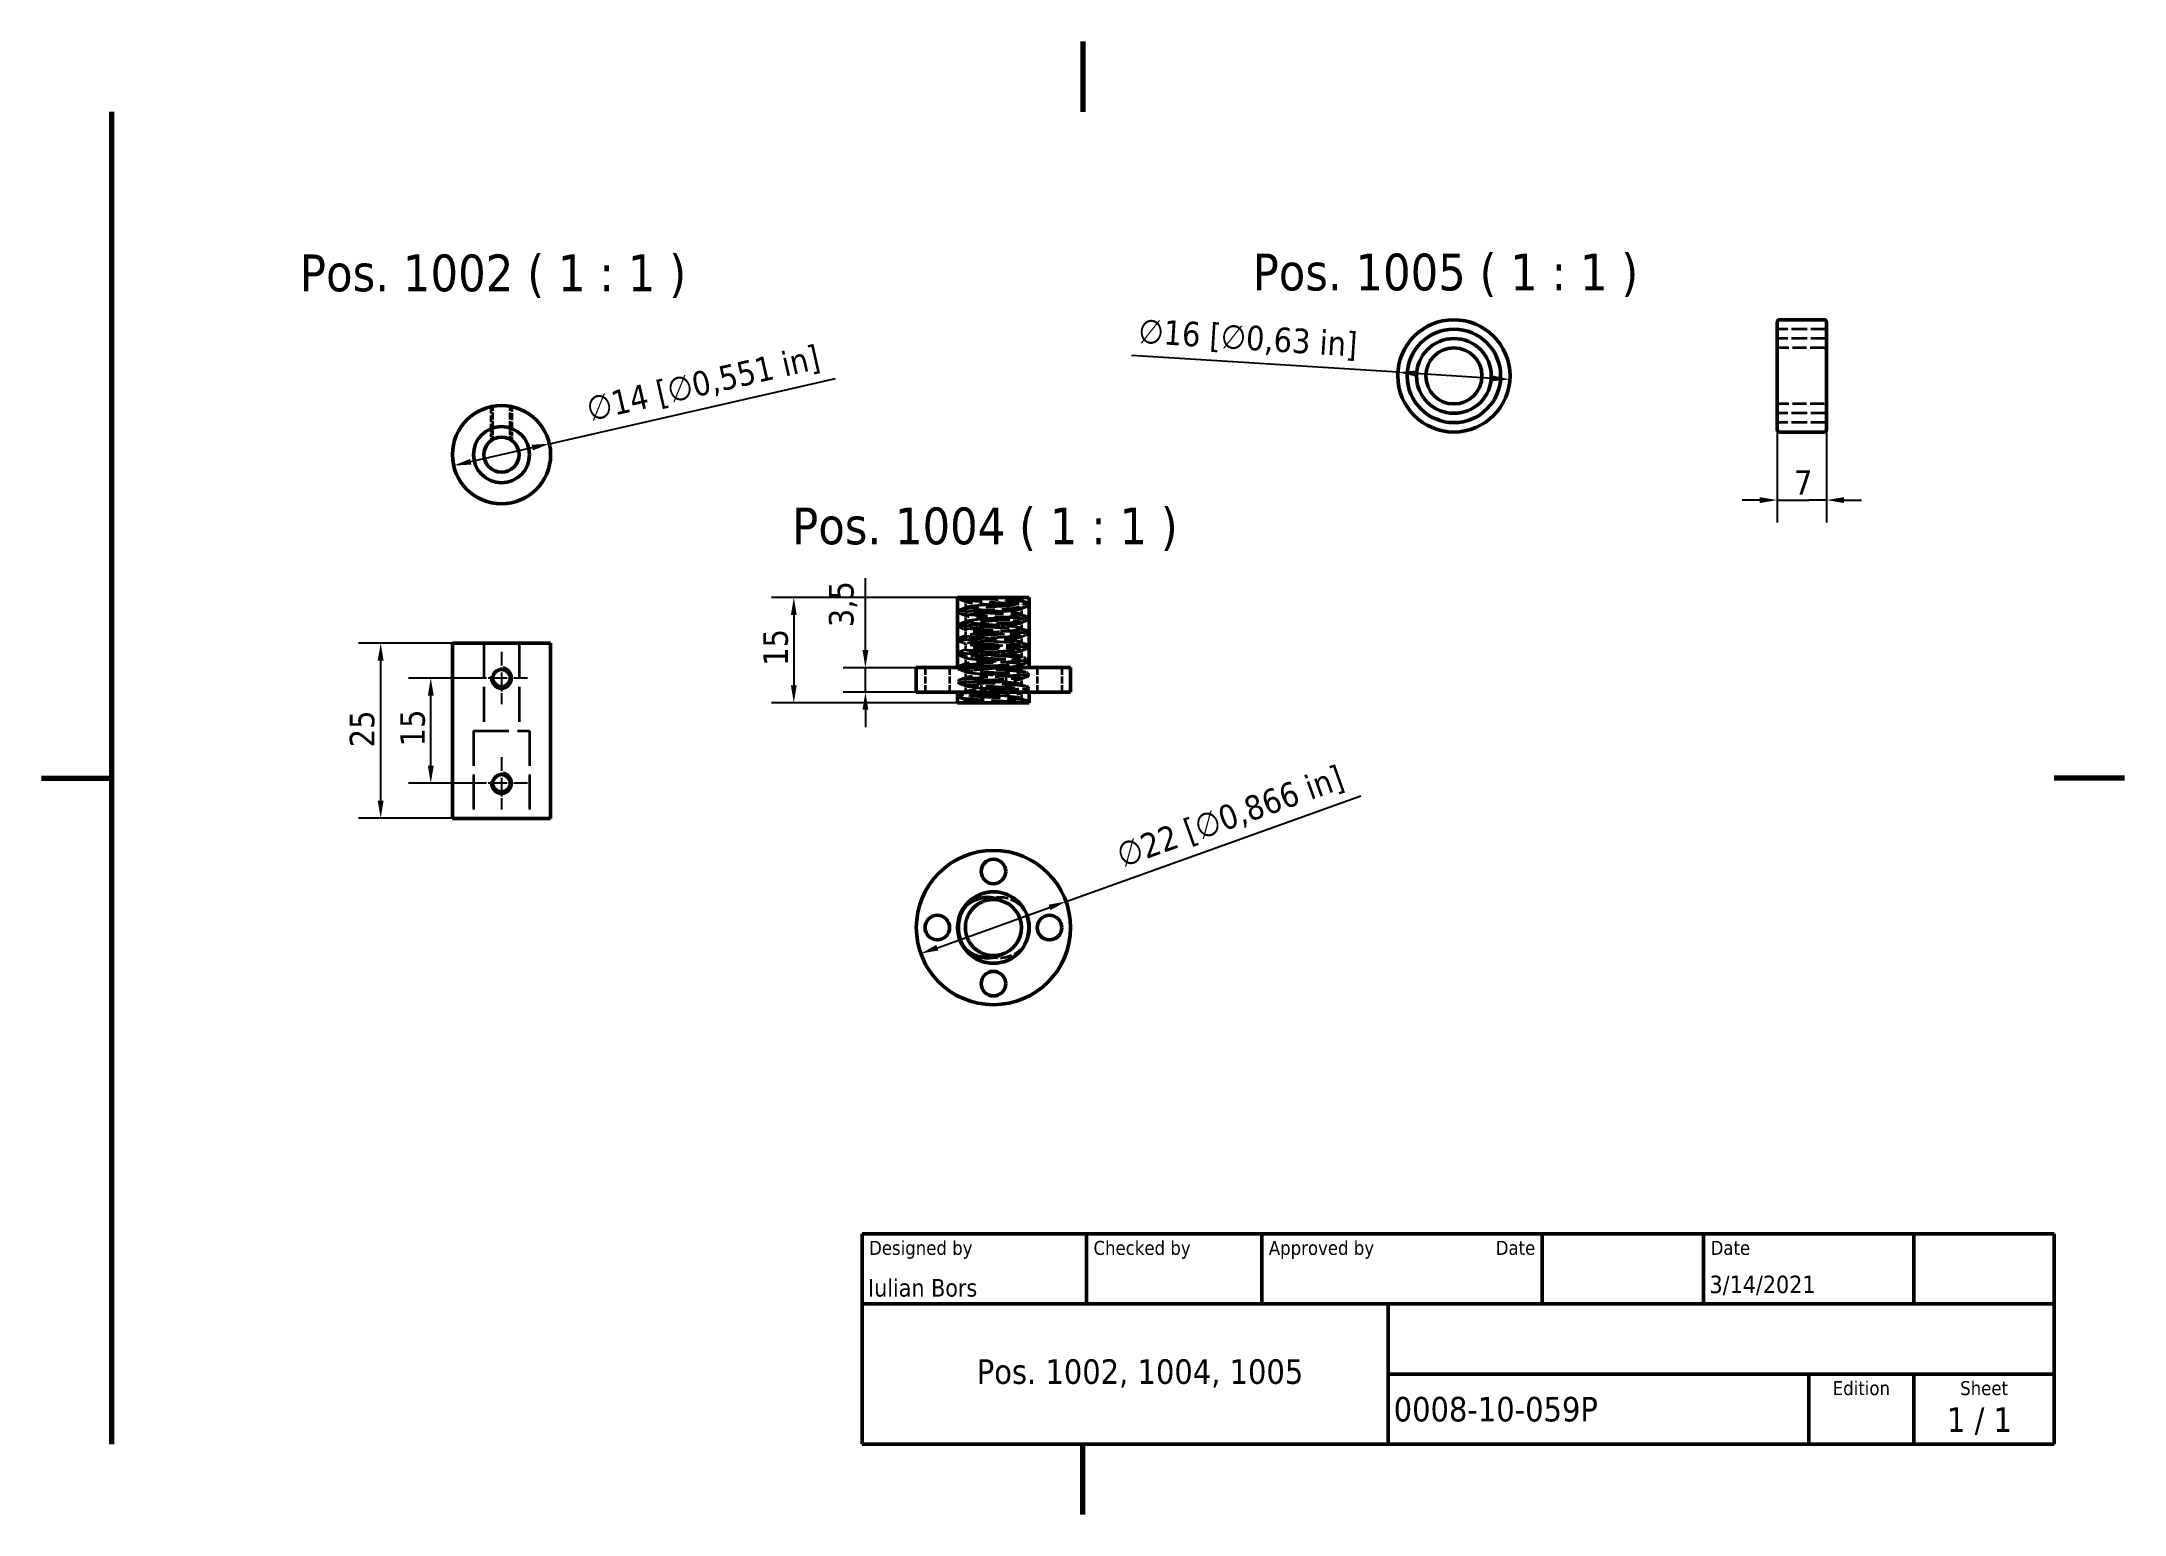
# Model space of a CAD drawing. Header units: millimetres. Extents: x 0 to 297, y 0 to 210.
import ezdxf
from ezdxf.enums import TextEntityAlignment as Align

# ---------------------------------------------------------------- set-up
doc = ezdxf.new("R2010")
doc.units = ezdxf.units.MM
doc.linetypes.add('CHAIN', pattern=[0.3543, 0.2362, -0.0295, 0.0591, -0.0295])
doc.linetypes.add('DASHED', pattern=[0.2068, 0.1655, -0.0413])
for name, color, linetype, lineweight in [('Border (ISO)', 7, 'Continuous', 70), ('Center Mark (ISO)', 7, 'Continuous', 25), ('Dimension (ISO)', 7, 'Continuous', 25), ('Hidden (ISO)', 7, 'DASHED', 35), ('Symbol (ISO)', 7, 'Continuous', 25), ('Title (ISO)', 7, 'Continuous', 50), ('Visible (ISO)', 7, 'Continuous', 50), ('Visible Narrow (ISO)', 7, 'Continuous', 35)]:
    doc.layers.add(name, color=color, linetype=linetype, lineweight=lineweight)
doc.styles.add('Label Text (ISO)', font='tahoma.ttf')
doc.styles.add('Note Text (ISO)', font='tahoma.ttf')
doc.styles.add('Text Style39', font='tahoma.ttf')
doc.styles.add('Text Style41', font='tahoma.ttf')
doc.styles.add('Text Style42', font='tahoma.ttf')
doc.dimstyles.new('Default - Method 1b (ISO)', dxfattribs={"dimtxt": 3.5, "dimasz": 2.5, "dimexe": 3.175, "dimexo": 0, "dimgap": 0.762, "dimtad": 1, "dimtoh": 1, "dimrnd": 1e-08, "dimtxsty": 'Note Text (ISO)', "dimcen": 0.09, "dimdle": 10, "dimclrd": 256, "dimclre": 256, "dimclrt": 256, "dimazin": 2, "dimtfac": 1, "dimtmove": 0, "dimatfit": 3, "dimfxl": 0, "dimtolj": 1, "dimlwd": -1, "dimlwe": -1, "dimarcsym": 0})
doc.dimstyles.new('Default - mm [in] (ISO)', dxfattribs={"dimtxt": 3.5, "dimasz": 2.5, "dimexe": 3.175, "dimexo": 0, "dimgap": 0.762, "dimtad": 1, "dimdec": 3, "dimrnd": 1e-08, "dimtxsty": 'Note Text (ISO)', "dimcen": 0.09, "dimdle": 10, "dimclrd": 256, "dimclre": 256, "dimclrt": 256, "dimaunit": 1, "dimadec": 3, "dimazin": 2, "dimtfac": 1, "dimtmove": 0, "dimatfit": 3, "dimfxl": 0, "dimtolj": 1, "dimlwd": -1, "dimlwe": -1, "dimarcsym": 0})

msp = doc.modelspace()

# ---------------------------------------------------------------- texts
at = {"layer": 'Symbol (ISO)', "attachment_point": 7}
for s, insert, char_height, style in [('Pos. 1002 ( 1 : 1 )', (36.82219, 173.45348), 5.2499998, 'Label Text (ISO)'), ('Pos. 1005 ( 1 : 1 )', (172.69374, 173.5868), 5.2399999, 'Text Style42'), ('Pos. 1004 ( 1 : 1 )', (107.0267, 137.38389), 5.2399999, 'Text Style42')]:
    msp.add_mtext(s, dxfattribs=dict(at, insert=insert, char_height=char_height, style=style))

# ---------------------------------------------------------------- blocks, each defined once
blk = doc.blocks.new('Borders Default Border')
at = {"layer": 'Border (ISO)', "flags": 128}
for points in [[(148.5, 210), (148.5, 200)], [(10, 10), (10, 200)], [(0, 105), (10, 105)], [(297, 105), (287, 105)], [(148.5, 0), (148.5, 10)]]:
    blk.add_lwpolyline(points, dxfattribs=at)
blk = doc.blocks.new('Title Blocks I.A.B')
at = {"layer": 'Title (ISO)'}
for p, q in [((270.07, 130), (100.07, 130)), ((100.07, 130), (100.07, 100)), ((132.07, 120), (132.07, 130)), ((157.07, 120), (157.07, 130)), ((197.07, 120), (197.07, 130)), ((220.07, 120), (220.07, 130)), ((250.07, 120), (250.07, 130)), ((270.07, 100), (270.07, 130)), ((100.07, 120), (270.07, 120)), ((175.07, 120), (175.07, 100)), ((270.07, 110), (175.07, 110)), ((235.07, 100), (235.07, 110)), ((250.07, 100), (250.07, 110)), ((100.07, 100), (270.07, 100))]:
    blk.add_line(p, q, dxfattribs=at)
at = {"layer": 'Title (ISO)', "style": 'Text Style41'}
for s, p in [('Designed by', (101.07, 129)), ('Checked by', (133.07, 129)), ('Approved by', (158.07, 129)), ('Date', (221.07, 129))]:
    blk.add_text(s, height=2, dxfattribs=at).set_placement(p, align=Align.TOP_LEFT)
blk.add_text('Date', height=2, dxfattribs=at).set_placement((196.07, 129), align=Align.TOP_RIGHT)
for s, p in [('Edition', (242.57, 109)), ('Sheet', (260.07, 109))]:
    blk.add_text(s, height=2, dxfattribs=at).set_placement(p, align=Align.TOP_CENTER)
at = {"layer": 'Title (ISO)', "style": 'Note Text (ISO)'}
blk.add_text('1 / 1 ', height=3.5, dxfattribs=at).set_placement((260.07, 103.5), align=Align.MIDDLE_CENTER)
at = {"layer": 'Title (ISO)'}
for tag, p, height, style in [('AUTHOR_001', (100.92, 121.05), 2.5, 'Text Style39'), ('CREATION_DATE_001', (220.91, 121.54), 2.5, 'Text Style39'), ('COMPANY_001', (109.86, 108.61), 3.5, 'Note Text (ISO)'), ('PART_NUMBER_001', (175.88, 103.25), 3.5, 'Note Text (ISO)')]:
    blk.add_attdef(tag, p, '', height=height, dxfattribs=dict(at, style=style))
at = {"layer": 'Title (ISO)', "style": 'Text Style39'}
for tag, p in [('CHECKED_BY', (133.07, 121)), ('ENG_APPROVED_BY', (158.07, 121))]:
    blk.add_attdef(tag, text='', height=2.5, dxfattribs=at).set_placement(p, align=Align.BOTTOM_LEFT)
blk.add_attdef('ENG_APPROVAL_DATE', text='', height=2.5, dxfattribs=at).set_placement((196.07, 121), align=Align.BOTTOM_RIGHT)
at = {"layer": 'Title (ISO)', "style": 'Note Text (ISO)'}
for tag, p in [('TITLE', (222.57, 115)), ('REVISION_NUMBER', (242.57, 103.5))]:
    blk.add_attdef(tag, text='', height=3.5, dxfattribs=at).set_placement(p, align=Align.MIDDLE_CENTER)
blk = doc.blocks.new('*D6')
at = {"layer": 'Defpoints', "color": 0}
for p in [(48.35, 124.25), (58.58, 124.25), (58.58, 99.25)]:
    blk.add_point(p, dxfattribs=at)
at = {"layer": 'Dimension (ISO)'}
for p, q in [((58.58, 124.25), (45.17, 124.25)), ((48.35, 101.75), (48.35, 121.75)), ((58.58, 99.25), (45.17, 99.25))]:
    blk.add_line(p, q, dxfattribs=at)
for points in [[(47.93, 121.75), (48.76, 121.75), (48.35, 124.25)], [(47.93, 101.75), (48.76, 101.75), (48.35, 99.25)]]:
    blk.add_solid(points, dxfattribs=at)
at = {"layer": 'Dimension (ISO)', "insert": (43.94, 109.37), "char_height": 3.5, "attachment_point": 1, "rotation": 90, "style": 'Note Text (ISO)'}
blk.add_mtext('\\A1;25', dxfattribs=at)
blk = doc.blocks.new('*D7')
at = {"layer": 'Defpoints', "color": 0}
for p in [(55.49, 119.25), (61.85, 119.25), (61.85, 104.25)]:
    blk.add_point(p, dxfattribs=at)
at = {"layer": 'Dimension (ISO)'}
for p, q in [((61.85, 119.25), (52.32, 119.25)), ((55.49, 106.75), (55.49, 116.75)), ((61.85, 104.25), (52.32, 104.25))]:
    blk.add_line(p, q, dxfattribs=at)
for points in [[(55.07, 116.75), (55.91, 116.75), (55.49, 119.25)], [(55.07, 106.75), (55.91, 106.75), (55.49, 104.25)]]:
    blk.add_solid(points, dxfattribs=at)
at = {"layer": 'Dimension (ISO)', "insert": (51.14, 109.51), "char_height": 3.5, "attachment_point": 1, "rotation": 90, "style": 'Note Text (ISO)'}
blk.add_mtext('\\A1;15', dxfattribs=at)
blk = doc.blocks.new('*D8')
at = {"layer": 'Defpoints', "color": 0}
for p in [(72.4, 152.67), (58.75, 149.55)]:
    blk.add_point(p, dxfattribs=at)
at = {"layer": 'Dimension (ISO)'}
for p, q in [((72.4, 152.67), (113.19, 161.99)), ((61.19, 150.11), (69.96, 152.11))]:
    blk.add_line(p, q, dxfattribs=at)
for points in [[(69.87, 152.52), (70.06, 151.7), (72.4, 152.67)], [(61.1, 150.51), (61.28, 149.7), (58.75, 149.55)]]:
    blk.add_solid(points, dxfattribs=at)
at = {"layer": 'Dimension (ISO)', "insert": (77.41, 159.29), "char_height": 3.5, "attachment_point": 1, "rotation": 12.8725, "style": 'Note Text (ISO)'}
blk.add_mtext('\\A1;∅14 [∅0,551 in]', dxfattribs=at)
blk = doc.blocks.new('*D9')
at = {"layer": 'Defpoints', "color": 0}
for p in [(117.47, 120.73), (124.73, 120.73), (124.73, 117.23)]:
    blk.add_point(p, dxfattribs=at)
at = {"layer": 'Dimension (ISO)'}
for p, q in [((117.47, 123.23), (117.47, 133.49)), ((124.73, 120.73), (114.3, 120.73)), ((117.47, 117.23), (117.47, 120.73)), ((124.73, 117.23), (114.3, 117.23)), ((117.47, 114.73), (117.47, 112.23))]:
    blk.add_line(p, q, dxfattribs=at)
for points in [[(117.06, 123.23), (117.89, 123.23), (117.47, 120.73)], [(117.06, 114.73), (117.89, 114.73), (117.47, 117.23)]]:
    blk.add_solid(points, dxfattribs=at)
at = {"layer": 'Dimension (ISO)', "insert": (112.27, 126.5), "char_height": 3.5, "attachment_point": 1, "rotation": 90, "style": 'Note Text (ISO)'}
blk.add_mtext('\\A1;3,5', dxfattribs=at)
blk = doc.blocks.new('*D10')
at = {"layer": 'Defpoints', "color": 0}
for p in [(130.63, 130.73), (107.26, 115.73), (130.63, 115.73)]:
    blk.add_point(p, dxfattribs=at)
at = {"layer": 'Dimension (ISO)'}
for p, q in [((130.63, 130.73), (104.09, 130.73)), ((107.26, 128.23), (107.26, 118.23)), ((130.63, 115.73), (104.09, 115.73))]:
    blk.add_line(p, q, dxfattribs=at)
for points in [[(106.84, 128.23), (107.68, 128.23), (107.26, 130.73)], [(106.84, 118.23), (107.68, 118.23), (107.26, 115.73)]]:
    blk.add_solid(points, dxfattribs=at)
at = {"layer": 'Dimension (ISO)', "insert": (102.91, 121), "char_height": 3.5, "attachment_point": 1, "rotation": 90, "style": 'Note Text (ISO)'}
blk.add_mtext('\\A1;15', dxfattribs=at)
blk = doc.blocks.new('*D11')
at = {"layer": 'Defpoints', "color": 0}
for p in [(146.08, 87.39), (125.37, 79.96)]:
    blk.add_point(p, dxfattribs=at)
at = {"layer": 'Dimension (ISO)'}
for p, q in [((146.08, 87.39), (188.13, 102.47)), ((127.73, 80.8), (143.73, 86.54))]:
    blk.add_line(p, q, dxfattribs=at)
for points in [[(143.59, 86.93), (143.87, 86.15), (146.08, 87.39)], [(127.58, 81.2), (127.87, 80.41), (125.37, 79.96)]]:
    blk.add_solid(points, dxfattribs=at)
at = {"layer": 'Dimension (ISO)', "insert": (152.92, 95.51), "char_height": 3.5, "attachment_point": 1, "rotation": 19.7308, "style": 'Note Text (ISO)'}
blk.add_mtext('\\A1;∅22 [∅0,866 in]', dxfattribs=at)
blk = doc.blocks.new('*D12')
at = {"layer": 'Defpoints', "color": 0}
for p in [(193.41, 162.85), (209.38, 161.83)]:
    blk.add_point(p, dxfattribs=at)
at = {"layer": 'Dimension (ISO)'}
for p, q in [((193.41, 162.85), (155.44, 165.27)), ((206.88, 161.99), (195.9, 162.69))]:
    blk.add_line(p, q, dxfattribs=at)
for points in [[(195.93, 163.1), (195.88, 162.27), (193.41, 162.85)], [(206.91, 162.4), (206.86, 161.57), (209.38, 161.83)]]:
    blk.add_solid(points, dxfattribs=at)
at = {"layer": 'Dimension (ISO)', "insert": (156.54, 170.55), "char_height": 3.5, "attachment_point": 1, "rotation": 356.352, "style": 'Note Text (ISO)'}
blk.add_mtext('\\A1;∅16 [∅0,63 in]', dxfattribs=at)
blk = doc.blocks.new('*D13')
at = {"layer": 'Defpoints', "color": 0}
for p in [(247.51, 154.64), (254.51, 154.64), (254.51, 144.63)]:
    blk.add_point(p, dxfattribs=at)
at = {"layer": 'Dimension (ISO)'}
for p, q in [((247.51, 154.64), (247.51, 141.45)), ((254.51, 154.64), (254.51, 141.45)), ((245.01, 144.63), (242.51, 144.63)), ((247.51, 144.63), (250.01, 144.63)), ((250.01, 144.63), (252.01, 144.63)), ((254.51, 144.63), (252.01, 144.63)), ((257.01, 144.63), (259.51, 144.63))]:
    blk.add_line(p, q, dxfattribs=at)
for points in [[(245.01, 145.04), (245.01, 144.21), (247.51, 144.63)], [(257.01, 145.04), (257.01, 144.21), (254.51, 144.63)]]:
    blk.add_solid(points, dxfattribs=at)
at = {"layer": 'Dimension (ISO)', "insert": (249.9, 148.89), "char_height": 3.5, "attachment_point": 1, "style": 'Note Text (ISO)'}
blk.add_mtext('\\A1;7', dxfattribs=at)

# ---------------------------------------------------------------- dimensions: what is measured, and where the dimension line sits
at = {"layer": 'Dimension (ISO)'}
for p1, p2, picture, middle in [((209.37693, 161.82778), (193.40935, 162.84581), '*D12', (172.21504, 164.19708)), ((58.75228, 149.54828), (72.40043, 152.66722), '*D8', (95.51972, 157.95055)), ((125.37193, 79.95907), (146.08029, 87.3863), '*D11', (171.06821, 96.34843))]:
    dim = msp.add_diameter_dim_2p(p1=p1, p2=p2, dimstyle='Default - mm [in] (ISO)', override={"dimgap": 0.762, "dimdec": 3, "dimlfac": 1, "dimtol": 0, "dimlim": 0, "dimtp": 0, "dimtm": 0, "dimtdec": 2, "dimatfit": 2}, dxfattribs=at)
    dim.commit()
    dim.dimension.update_dxf_attribs({"geometry": picture, "text_midpoint": middle, "dimtype": 163})
dim = msp.add_linear_dim(base=(254.5088, 144.6258), p1=(247.5088, 154.6368), p2=(254.5088, 154.6368), dimstyle='Default - Method 1b (ISO)', override={"dimgap": 0.762, "dimtoh": 0, "dimdec": 2, "dimtol": 0, "dimlim": 0, "dimtp": 0, "dimtm": 0, "dimtdec": 2, "dimtofl": 0}, dxfattribs=at)
dim.commit()
dim.dimension.update_dxf_attribs({"geometry": '*D13', "text_midpoint": (251.0088, 144.6258), "dimtype": 160})
for base, p1, p2, override, picture, middle in [((107.26038, 115.73386), (130.62611, 130.73386), (130.62611, 115.73386), {"dimgap": 0.762, "dimtoh": 0, "dimdec": 2, "dimtol": 0, "dimlim": 0, "dimtp": 0, "dimtm": 0, "dimtdec": 2, "dimtofl": 0, "dimatfit": 1}, '*D10', (107.26038, 123.23386)), ((117.47416, 120.73386), (124.72611, 117.23386), (124.72611, 120.73386), {"dimgap": 0.762, "dimtoh": 0, "dimdec": 2, "dimtol": 0, "dimlim": 0, "dimtp": 0, "dimtm": 0, "dimtdec": 2, "dimtofl": 1, "dimatfit": 1}, '*D9', (117.47416, 129.61272)), ((48.34643, 124.24846), (58.57635, 99.24846), (58.57635, 124.24846), {"dimgap": 0.762, "dimtoh": 0, "dimdec": 2, "dimtol": 0, "dimlim": 0, "dimtp": 0, "dimtm": 0, "dimtdec": 2, "dimtofl": 0, "dimatfit": 1}, '*D6', (48.34643, 111.74846)), ((55.49161, 119.24849), (61.84685, 104.24849), (61.84685, 119.24849), {"dimgap": 0.762, "dimtoh": 0, "dimdec": 2, "dimtol": 0, "dimlim": 0, "dimtp": 0, "dimtm": 0, "dimtdec": 2, "dimtofl": 0, "dimatfit": 1}, '*D7', (55.49161, 111.74849))]:
    dim = msp.add_linear_dim(base=base, p1=p1, p2=p2, angle=90, dimstyle='Default - Method 1b (ISO)', override=override, dxfattribs=at)
    dim.commit()
    dim.dimension.update_dxf_attribs({"geometry": picture, "text_midpoint": middle, "dimtype": 160})

# ---------------------------------------------------------------- linework, layer by layer
at = {"layer": 'Center Mark (ISO)', "linetype": 'CHAIN', "ltscale": 8.288198}
for p, q in [((65.57626, 122.9779), (65.57626, 115.51908)), ((69.30568, 119.24849), (61.84685, 119.24849)), ((65.57626, 107.9779), (65.57626, 100.51908)), ((69.30568, 104.24849), (61.84685, 104.24849))]:
    msp.add_line(p, q, dxfattribs=at)
at = {"layer": 'Hidden (ISO)', "ltscale": 13.326329}
for p, q in [((254.5088, 169.00346), (247.5088, 169.00346)), ((254.5088, 167.67013), (247.5088, 167.67013)), ((254.5088, 157.00346), (247.5088, 157.00346)), ((254.5088, 155.67013), (247.5088, 155.67013))]:
    msp.add_line(p, q, dxfattribs=at)
at = {"layer": 'Hidden (ISO)', "ltscale": 12.184064}
for p, q in [((254.2088, 166.3368), (247.8088, 166.3368)), ((254.2088, 158.3368), (247.8088, 158.3368))]:
    msp.add_line(p, q, dxfattribs=at)
at = {"layer": 'Hidden (ISO)', "ltscale": 5.957381}
for p, q in [((64.07635, 157.94515), (64.07635, 154.81585)), ((67.07635, 154.81585), (67.07635, 157.94515))]:
    msp.add_line(p, q, dxfattribs=at)
at = {"layer": 'Hidden (ISO)', "ltscale": 5.872712}
for p, q in [((64.34685, 154.9141), (64.34685, 157.99893)), ((66.80585, 154.9141), (66.80585, 157.99893))]:
    msp.add_line(p, q, dxfattribs=at)
at = {"layer": 'Hidden (ISO)', "ltscale": 3.251738}
for p, q in [((64.07635, 154.81585), (64.07635, 153.10775)), ((67.07635, 153.10775), (67.07635, 154.81585))]:
    msp.add_line(p, q, dxfattribs=at)
at = {"layer": 'Hidden (ISO)', "ltscale": 3.102261}
for p, q in [((64.34685, 153.28452), (64.34685, 154.9141)), ((66.80585, 153.28452), (66.80585, 154.9141))]:
    msp.add_line(p, q, dxfattribs=at)
at = {"layer": 'Hidden (ISO)', "ltscale": 0.408429}
for p, q in [((130.72611, 130.73386), (130.72611, 130.51927)), ((140.72611, 115.94845), (140.72611, 115.73386))]:
    msp.add_line(p, q, dxfattribs=at)
at = {"layer": 'Hidden (ISO)', "ltscale": 0.795118}
for p, q in [((139.72611, 130.73386), (139.72611, 130.31615)), ((131.72611, 116.15156), (131.72611, 115.73386))]:
    msp.add_line(p, q, dxfattribs=at)
at = {"layer": 'Hidden (ISO)', "ltscale": 0.816958}
for p, q in [((130.72611, 128.94845), (130.72611, 128.51927)), ((140.72611, 129.94845), (140.72611, 129.51927)), ((140.72611, 127.94845), (140.72611, 127.51927)), ((130.72611, 126.94845), (130.72611, 126.51927)), ((130.72611, 124.94845), (130.72611, 124.51927)), ((140.72611, 125.94845), (140.72611, 125.51927)), ((130.72611, 122.94845), (130.72611, 122.51927)), ((140.72611, 123.94845), (140.72611, 123.51927)), ((140.72611, 121.94845), (140.72611, 121.51927)), ((130.72611, 120.94845), (130.72611, 120.51927)), ((130.72611, 118.94845), (130.72611, 118.51927)), ((140.72611, 119.94845), (140.72611, 119.51927)), ((130.72611, 116.94845), (130.72611, 116.51927)), ((140.72611, 117.94845), (140.72611, 117.51927))]:
    msp.add_line(p, q, dxfattribs=at)
at = {"layer": 'Hidden (ISO)', "ltscale": 1.590335}
for p, q in [((131.72611, 130.15156), (131.72611, 129.31615)), ((131.72611, 128.15156), (131.72611, 127.31615)), ((139.72611, 129.15156), (139.72611, 128.31615)), ((131.72611, 126.15156), (131.72611, 125.31615)), ((139.72611, 127.15156), (139.72611, 126.31615)), ((139.72611, 125.15156), (139.72611, 124.31615)), ((131.72611, 124.15156), (131.72611, 123.31615)), ((131.72611, 122.15156), (131.72611, 121.31615)), ((139.72611, 123.15156), (139.72611, 122.31615)), ((131.72611, 120.15156), (131.72611, 119.31615)), ((139.72611, 121.15156), (139.72611, 120.31615)), ((139.72611, 119.15156), (139.72611, 118.31615)), ((131.72611, 118.15156), (131.72611, 117.31615)), ((139.72611, 117.15156), (139.72611, 116.31615))]:
    msp.add_line(p, q, dxfattribs=at)
at = {"layer": 'Hidden (ISO)', "ltscale": 30.222437}
for p, q in [((63.07635, 124.24846), (63.07635, 111.74846)), ((68.07635, 124.24846), (68.07635, 111.74846)), ((61.57635, 111.74846), (61.57635, 99.24846)), ((69.57635, 111.74846), (69.57635, 99.24846))]:
    msp.add_line(p, q, dxfattribs=at)
at = {"layer": 'Hidden (ISO)', "ltscale": 6.091982}
for p, q in [((125.97611, 120.73386), (125.97611, 117.53386)), ((129.47611, 120.73386), (129.47611, 117.53386)), ((133.97611, 120.73386), (133.97611, 117.53386)), ((137.47611, 120.73386), (137.47611, 117.53386)), ((141.97611, 120.73386), (141.97611, 117.53386)), ((145.47611, 120.73386), (145.47611, 117.53386))]:
    msp.add_line(p, q, dxfattribs=at)
at = {"layer": 'Hidden (ISO)', "ltscale": 30.382908}
msp.add_line((61.57635, 111.74846), (69.57635, 111.74846), dxfattribs=at)
at = {"layer": 'Hidden (ISO)', "ltscale": 0.897033}
for centre, start, end in [((247.8088, 166.6368), 180, 270), ((254.2088, 166.6368), 270, 0), ((247.8088, 158.0368), 90, 180), ((254.2088, 158.0368), 0, 90), ((125.67611, 117.53386), 270, 0), ((129.77611, 117.53386), 180, 270), ((133.67611, 117.53386), 270, 0), ((137.77611, 117.53386), 180, 270), ((141.67611, 117.53386), 270, 0), ((145.77611, 117.53386), 180, 270)]:
    msp.add_arc(centre, 0.3, start, end, dxfattribs=at)
at = {"layer": 'Hidden (ISO)', "ltscale": 25.370356}
for points, weights, knots in [([(139.62846, 115.73386), (138.69349, 115.82722), (137.27119, 115.91927), (135.72611, 116.01927), (134.18102, 116.11927), (132.63594, 116.21927), (131.68102, 116.31927), (130.72611, 116.41927), (130.72611, 116.51927), (130.72611, 116.61927), (131.68102, 116.71927), (132.63594, 116.81927), (134.18102, 116.91927), (135.72611, 117.01927), (137.27119, 117.11927), (138.81628, 117.21927), (139.77119, 117.31927), (140.72611, 117.41927), (140.72611, 117.51927), (140.72611, 117.61927), (139.77119, 117.71927), (138.81628, 117.81927), (137.27119, 117.91927), (135.72611, 118.01927), (134.18102, 118.11927), (132.63594, 118.21927), (131.68102, 118.31927), (130.72611, 118.41927), (130.72611, 118.51927), (130.72611, 118.61927), (131.68102, 118.71927), (132.63594, 118.81927), (134.18102, 118.91927), (135.72611, 119.01927), (137.27119, 119.11927), (138.81628, 119.21927), (139.77119, 119.31927), (140.72611, 119.41927), (140.72611, 119.51927), (140.72611, 119.61927), (139.77119, 119.71927), (138.81628, 119.81927), (137.27119, 119.91927), (135.72611, 120.01927), (134.18102, 120.11927), (132.63594, 120.21927), (131.68102, 120.31927), (130.72611, 120.41927), (130.72611, 120.51927), (130.72611, 120.61927), (131.68102, 120.71927), (132.63594, 120.81927), (134.18102, 120.91927), (135.72611, 121.01927), (137.27119, 121.11927), (138.81628, 121.21927), (139.77119, 121.31927), (140.72611, 121.41927), (140.72611, 121.51927), (140.72611, 121.61927), (139.77119, 121.71927), (138.81628, 121.81927), (137.27119, 121.91927), (135.72611, 122.01927), (134.18102, 122.11927), (132.63594, 122.21927), (131.68102, 122.31927), (130.72611, 122.41927), (130.72611, 122.51927), (130.72611, 122.61927), (131.68102, 122.71927), (132.63594, 122.81927), (134.18102, 122.91927), (135.72611, 123.01927), (137.27119, 123.11927), (138.81628, 123.21927), (139.77119, 123.31927), (140.72611, 123.41927), (140.72611, 123.51927), (140.72611, 123.61927), (139.77119, 123.71927), (138.81628, 123.81927), (137.27119, 123.91927), (135.72611, 124.01927), (134.18102, 124.11927), (132.63594, 124.21927), (131.68102, 124.31927), (130.72611, 124.41927), (130.72611, 124.51927), (130.72611, 124.61927), (131.68102, 124.71927), (132.63594, 124.81927), (134.18102, 124.91927), (135.72611, 125.01927), (137.27119, 125.11927), (138.81628, 125.21927), (139.77119, 125.31927), (140.72611, 125.41927), (140.72611, 125.51927), (140.72611, 125.61927), (139.77119, 125.71927), (138.81628, 125.81927), (137.27119, 125.91927), (135.72611, 126.01927), (134.18102, 126.11927), (132.63594, 126.21927), (131.68102, 126.31927), (130.72611, 126.41927), (130.72611, 126.51927), (130.72611, 126.61927), (131.68102, 126.71927), (132.63594, 126.81927), (134.18102, 126.91927), (135.72611, 127.01927), (137.27119, 127.11927), (138.81628, 127.21927), (139.77119, 127.31927), (140.72611, 127.41927), (140.72611, 127.51927), (140.72611, 127.61927), (139.77119, 127.71927), (138.81628, 127.81927), (137.27119, 127.91927), (135.72611, 128.01927), (134.18102, 128.11927), (132.63594, 128.21927), (131.68102, 128.31927), (130.72611, 128.41927), (130.72611, 128.51927), (130.72611, 128.61927), (131.68102, 128.71927), (132.63594, 128.81927), (134.18102, 128.91927), (135.72611, 129.01927), (137.27119, 129.11927), (138.81628, 129.21927), (139.77119, 129.31927), (140.72611, 129.41927), (140.72611, 129.51927), (140.72611, 129.61927), (139.77119, 129.71927), (138.81628, 129.81927), (137.27119, 129.91927), (135.72611, 130.01927), (134.18102, 130.11927), (132.63594, 130.21927), (131.68102, 130.31927), (130.72611, 130.41927), (130.72611, 130.51927), (130.72611, 130.61927), (131.68102, 130.71927), (131.75019, 130.72651), (131.82375, 130.73386)], [0.993136343231, 0.954770114862, 1, 0.951056516295, 1, 0.951056516295, 1, 0.951056516295, 1, 0.951056516295, 1, 0.951056516295, 1, 0.951056516295, 1, 0.951056516295, 1, 0.951056516295, 1, 0.951056516295, 1, 0.951056516295, 1, 0.951056516295, 1, 0.951056516295, 1, 0.951056516295, 1, 0.951056516295, 1, 0.951056516295, 1, 0.951056516295, 1, 0.951056516295, 1, 0.951056516295, 1, 0.951056516295, 1, 0.951056516295, 1, 0.951056516295, 1, 0.951056516295, 1, 0.951056516295, 1, 0.951056516295, 1, 0.951056516295, 1, 0.951056516295, 1, 0.951056516295, 1, 0.951056516295, 1, 0.951056516295, 1, 0.951056516295, 1, 0.951056516295, 1, 0.951056516295, 1, 0.951056516295, 1, 0.951056516295, 1, 0.951056516295, 1, 0.951056516295, 1, 0.951056516295, 1, 0.951056516295, 1, 0.951056516295, 1, 0.951056516295, 1, 0.951056516295, 1, 0.951056516295, 1, 0.951056516295, 1, 0.951056516295, 1, 0.951056516295, 1, 0.951056516295, 1, 0.951056516295, 1, 0.951056516295, 1, 0.951056516295, 1, 0.951056516295, 1, 0.951056516295, 1, 0.951056516295, 1, 0.951056516295, 1, 0.951056516295, 1, 0.951056516295, 1, 0.951056516295, 1, 0.951056516295, 1, 0.951056516295, 1, 0.951056516295, 1, 0.951056516295, 1, 0.951056516295, 1, 0.951056516295, 1, 0.951056516295, 1, 0.951056516295, 1, 0.951056516295, 1, 0.951056516295, 1, 0.951056516295, 1, 0.951056516295, 1, 0.951056516295, 1, 0.951056516295, 1, 0.951056516295, 1, 0.951056516295, 1, 0.951056516295, 1, 0.951056516295, 1, 0.996286401433, 0.993136343231], [0.1230652804, 0.1230652804, 0.1230652804, 0.1333333333, 0.1333333333, 0.1444444444, 0.1444444444, 0.1555555556, 0.1555555556, 0.1666666667, 0.1666666667, 0.1777777778, 0.1777777778, 0.1888888889, 0.1888888889, 0.2, 0.2, 0.2111111111, 0.2111111111, 0.2222222222, 0.2222222222, 0.2333333333, 0.2333333333, 0.2444444444, 0.2444444444, 0.2555555556, 0.2555555556, 0.2666666667, 0.2666666667, 0.2777777778, 0.2777777778, 0.2888888889, 0.2888888889, 0.3, 0.3, 0.3111111111, 0.3111111111, 0.3222222222, 0.3222222222, 0.3333333333, 0.3333333333, 0.3444444444, 0.3444444444, 0.3555555556, 0.3555555556, 0.3666666667, 0.3666666667, 0.3777777778, 0.3777777778, 0.3888888889, 0.3888888889, 0.4, 0.4, 0.4111111111, 0.4111111111, 0.4222222222, 0.4222222222, 0.4333333333, 0.4333333333, 0.4444444444, 0.4444444444, 0.4555555556, 0.4555555556, 0.4666666667, 0.4666666667, 0.4777777778, 0.4777777778, 0.4888888889, 0.4888888889, 0.5, 0.5, 0.5111111111, 0.5111111111, 0.5222222222, 0.5222222222, 0.5333333333, 0.5333333333, 0.5444444444, 0.5444444444, 0.5555555556, 0.5555555556, 0.5666666667, 0.5666666667, 0.5777777778, 0.5777777778, 0.5888888889, 0.5888888889, 0.6, 0.6, 0.6111111111, 0.6111111111, 0.6222222222, 0.6222222222, 0.6333333333, 0.6333333333, 0.6444444444, 0.6444444444, 0.6555555556, 0.6555555556, 0.6666666667, 0.6666666667, 0.6777777778, 0.6777777778, 0.6888888889, 0.6888888889, 0.7, 0.7, 0.7111111111, 0.7111111111, 0.7222222222, 0.7222222222, 0.7333333333, 0.7333333333, 0.7444444444, 0.7444444444, 0.7555555556, 0.7555555556, 0.7666666667, 0.7666666667, 0.7777777778, 0.7777777778, 0.7888888889, 0.7888888889, 0.8, 0.8, 0.8111111111, 0.8111111111, 0.8222222222, 0.8222222222, 0.8333333333, 0.8333333333, 0.8444444444, 0.8444444444, 0.8555555556, 0.8555555556, 0.8666666667, 0.8666666667, 0.8777777778, 0.8777777778, 0.8888888889, 0.8888888889, 0.9, 0.9, 0.9111111111, 0.9111111111, 0.9222222222, 0.9222222222, 0.9333333333, 0.9333333333, 0.9444444444, 0.9444444444, 0.9555555556, 0.9555555556, 0.9563986138, 0.9563986138, 0.9563986138]), ([(139.62846, 115.73386), (139.70203, 115.7412), (139.77119, 115.74845), (140.72611, 115.84845), (140.72611, 115.94845), (140.72611, 116.04845), (139.77119, 116.14845), (138.81628, 116.24845), (137.27119, 116.34845), (135.72611, 116.44845), (134.18102, 116.54845), (132.63594, 116.64845), (131.68102, 116.74845), (130.72611, 116.84845), (130.72611, 116.94845), (130.72611, 117.04845), (131.68102, 117.14845), (132.63594, 117.24845), (134.18102, 117.34845), (135.72611, 117.44845), (137.27119, 117.54845), (138.81628, 117.64845), (139.77119, 117.74845), (140.72611, 117.84845), (140.72611, 117.94845), (140.72611, 118.04845), (139.77119, 118.14845), (138.81628, 118.24845), (137.27119, 118.34845), (135.72611, 118.44845), (134.18102, 118.54845), (132.63594, 118.64845), (131.68102, 118.74845), (130.72611, 118.84845), (130.72611, 118.94845), (130.72611, 119.04845), (131.68102, 119.14845), (132.63594, 119.24845), (134.18102, 119.34845), (135.72611, 119.44845), (137.27119, 119.54845), (138.81628, 119.64845), (139.77119, 119.74845), (140.72611, 119.84845), (140.72611, 119.94845), (140.72611, 120.04845), (139.77119, 120.14845), (138.81628, 120.24845), (137.27119, 120.34845), (135.72611, 120.44845), (134.18102, 120.54845), (132.63594, 120.64845), (131.68102, 120.74845), (130.72611, 120.84845), (130.72611, 120.94845), (130.72611, 121.04845), (131.68102, 121.14845), (132.63594, 121.24845), (134.18102, 121.34845), (135.72611, 121.44845), (137.27119, 121.54845), (138.81628, 121.64845), (139.77119, 121.74845), (140.72611, 121.84845), (140.72611, 121.94845), (140.72611, 122.04845), (139.77119, 122.14845), (138.81628, 122.24845), (137.27119, 122.34845), (135.72611, 122.44845), (134.18102, 122.54845), (132.63594, 122.64845), (131.68102, 122.74845), (130.72611, 122.84845), (130.72611, 122.94845), (130.72611, 123.04845), (131.68102, 123.14845), (132.63594, 123.24845), (134.18102, 123.34845), (135.72611, 123.44845), (137.27119, 123.54845), (138.81628, 123.64845), (139.77119, 123.74845), (140.72611, 123.84845), (140.72611, 123.94845), (140.72611, 124.04845), (139.77119, 124.14845), (138.81628, 124.24845), (137.27119, 124.34845), (135.72611, 124.44845), (134.18102, 124.54845), (132.63594, 124.64845), (131.68102, 124.74845), (130.72611, 124.84845), (130.72611, 124.94845), (130.72611, 125.04845), (131.68102, 125.14845), (132.63594, 125.24845), (134.18102, 125.34845), (135.72611, 125.44845), (137.27119, 125.54845), (138.81628, 125.64845), (139.77119, 125.74845), (140.72611, 125.84845), (140.72611, 125.94845), (140.72611, 126.04845), (139.77119, 126.14845), (138.81628, 126.24845), (137.27119, 126.34845), (135.72611, 126.44845), (134.18102, 126.54845), (132.63594, 126.64845), (131.68102, 126.74845), (130.72611, 126.84845), (130.72611, 126.94845), (130.72611, 127.04845), (131.68102, 127.14845), (132.63594, 127.24845), (134.18102, 127.34845), (135.72611, 127.44845), (137.27119, 127.54845), (138.81628, 127.64845), (139.77119, 127.74845), (140.72611, 127.84845), (140.72611, 127.94845), (140.72611, 128.04845), (139.77119, 128.14845), (138.81628, 128.24845), (137.27119, 128.34845), (135.72611, 128.44845), (134.18102, 128.54845), (132.63594, 128.64845), (131.68102, 128.74845), (130.72611, 128.84845), (130.72611, 128.94845), (130.72611, 129.04845), (131.68102, 129.14845), (132.63594, 129.24845), (134.18102, 129.34845), (135.72611, 129.44845), (137.27119, 129.54845), (138.81628, 129.64845), (139.77119, 129.74845), (140.72611, 129.84845), (140.72611, 129.94845), (140.72611, 130.04845), (139.77119, 130.14845), (138.81628, 130.24845), (137.27119, 130.34845), (135.72611, 130.44845), (134.18102, 130.54845), (132.75872, 130.6405), (131.82375, 130.73386)], [0.993136343231, 0.996286401433, 1, 0.951056516295, 1, 0.951056516295, 1, 0.951056516295, 1, 0.951056516295, 1, 0.951056516295, 1, 0.951056516295, 1, 0.951056516295, 1, 0.951056516295, 1, 0.951056516295, 1, 0.951056516295, 1, 0.951056516295, 1, 0.951056516295, 1, 0.951056516295, 1, 0.951056516295, 1, 0.951056516295, 1, 0.951056516295, 1, 0.951056516295, 1, 0.951056516295, 1, 0.951056516295, 1, 0.951056516295, 1, 0.951056516295, 1, 0.951056516295, 1, 0.951056516295, 1, 0.951056516295, 1, 0.951056516295, 1, 0.951056516295, 1, 0.951056516295, 1, 0.951056516295, 1, 0.951056516295, 1, 0.951056516295, 1, 0.951056516295, 1, 0.951056516295, 1, 0.951056516295, 1, 0.951056516295, 1, 0.951056516295, 1, 0.951056516295, 1, 0.951056516295, 1, 0.951056516295, 1, 0.951056516295, 1, 0.951056516295, 1, 0.951056516295, 1, 0.951056516295, 1, 0.951056516295, 1, 0.951056516295, 1, 0.951056516295, 1, 0.951056516295, 1, 0.951056516295, 1, 0.951056516295, 1, 0.951056516295, 1, 0.951056516295, 1, 0.951056516295, 1, 0.951056516295, 1, 0.951056516295, 1, 0.951056516295, 1, 0.951056516295, 1, 0.951056516295, 1, 0.951056516295, 1, 0.951056516295, 1, 0.951056516295, 1, 0.951056516295, 1, 0.951056516295, 1, 0.951056516295, 1, 0.951056516295, 1, 0.951056516295, 1, 0.951056516295, 1, 0.951056516295, 1, 0.951056516295, 1, 0.951056516295, 1, 0.951056516295, 1, 0.951056516295, 1, 0.951056516295, 1, 0.951056516295, 1, 0.951056516295, 1, 0.951056516295, 1, 0.954770114862, 0.993136343231], [0.0991569418, 0.0991569418, 0.0991569418, 0.1, 0.1, 0.1111111111, 0.1111111111, 0.1222222222, 0.1222222222, 0.1333333333, 0.1333333333, 0.1444444444, 0.1444444444, 0.1555555556, 0.1555555556, 0.1666666667, 0.1666666667, 0.1777777778, 0.1777777778, 0.1888888889, 0.1888888889, 0.2, 0.2, 0.2111111111, 0.2111111111, 0.2222222222, 0.2222222222, 0.2333333333, 0.2333333333, 0.2444444444, 0.2444444444, 0.2555555556, 0.2555555556, 0.2666666667, 0.2666666667, 0.2777777778, 0.2777777778, 0.2888888889, 0.2888888889, 0.3, 0.3, 0.3111111111, 0.3111111111, 0.3222222222, 0.3222222222, 0.3333333333, 0.3333333333, 0.3444444444, 0.3444444444, 0.3555555556, 0.3555555556, 0.3666666667, 0.3666666667, 0.3777777778, 0.3777777778, 0.3888888889, 0.3888888889, 0.4, 0.4, 0.4111111111, 0.4111111111, 0.4222222222, 0.4222222222, 0.4333333333, 0.4333333333, 0.4444444444, 0.4444444444, 0.4555555556, 0.4555555556, 0.4666666667, 0.4666666667, 0.4777777778, 0.4777777778, 0.4888888889, 0.4888888889, 0.5, 0.5, 0.5111111111, 0.5111111111, 0.5222222222, 0.5222222222, 0.5333333333, 0.5333333333, 0.5444444444, 0.5444444444, 0.5555555556, 0.5555555556, 0.5666666667, 0.5666666667, 0.5777777778, 0.5777777778, 0.5888888889, 0.5888888889, 0.6, 0.6, 0.6111111111, 0.6111111111, 0.6222222222, 0.6222222222, 0.6333333333, 0.6333333333, 0.6444444444, 0.6444444444, 0.6555555556, 0.6555555556, 0.6666666667, 0.6666666667, 0.6777777778, 0.6777777778, 0.6888888889, 0.6888888889, 0.7, 0.7, 0.7111111111, 0.7111111111, 0.7222222222, 0.7222222222, 0.7333333333, 0.7333333333, 0.7444444444, 0.7444444444, 0.7555555556, 0.7555555556, 0.7666666667, 0.7666666667, 0.7777777778, 0.7777777778, 0.7888888889, 0.7888888889, 0.8, 0.8, 0.8111111111, 0.8111111111, 0.8222222222, 0.8222222222, 0.8333333333, 0.8333333333, 0.8444444444, 0.8444444444, 0.8555555556, 0.8555555556, 0.8666666667, 0.8666666667, 0.8777777778, 0.8777777778, 0.8888888889, 0.8888888889, 0.9, 0.9, 0.9111111111, 0.9111111111, 0.9222222222, 0.9222222222, 0.9324902751, 0.9324902751, 0.9324902751])]:
    msp.add_rational_spline(points, weights, degree=2, knots=knots, dxfattribs=at)
at = {"layer": 'Hidden (ISO)', "ltscale": 25.399149}
for points, weights, knots in [([(134.70889, 115.73386), (134.59855, 115.74279), (134.49004, 115.75156), (133.25397, 115.85156), (132.49004, 115.95156), (131.72611, 116.05156), (131.72611, 116.15156), (131.72611, 116.25156), (132.49004, 116.35156), (133.25397, 116.45156), (134.49004, 116.55156), (135.72611, 116.65156), (136.96217, 116.75156), (138.19824, 116.85156), (138.96217, 116.95156), (139.72611, 117.05156), (139.72611, 117.15156), (139.72611, 117.25156), (138.96217, 117.35156), (138.19824, 117.45156), (136.96217, 117.55156), (135.72611, 117.65156), (134.49004, 117.75156), (133.25397, 117.85156), (132.49004, 117.95156), (131.72611, 118.05156), (131.72611, 118.15156), (131.72611, 118.25156), (132.49004, 118.35156), (133.25397, 118.45156), (134.49004, 118.55156), (135.72611, 118.65156), (136.96217, 118.75156), (138.19824, 118.85156), (138.96217, 118.95156), (139.72611, 119.05156), (139.72611, 119.15156), (139.72611, 119.25156), (138.96217, 119.35156), (138.19824, 119.45156), (136.96217, 119.55156), (135.72611, 119.65156), (134.49004, 119.75156), (133.25397, 119.85156), (132.49004, 119.95156), (131.72611, 120.05156), (131.72611, 120.15156), (131.72611, 120.25156), (132.49004, 120.35156), (133.25397, 120.45156), (134.49004, 120.55156), (135.72611, 120.65156), (136.96217, 120.75156), (138.19824, 120.85156), (138.96217, 120.95156), (139.72611, 121.05156), (139.72611, 121.15156), (139.72611, 121.25156), (138.96217, 121.35156), (138.19824, 121.45156), (136.96217, 121.55156), (135.72611, 121.65156), (134.49004, 121.75156), (133.25397, 121.85156), (132.49004, 121.95156), (131.72611, 122.05156), (131.72611, 122.15156), (131.72611, 122.25156), (132.49004, 122.35156), (133.25397, 122.45156), (134.49004, 122.55156), (135.72611, 122.65156), (136.96217, 122.75156), (138.19824, 122.85156), (138.96217, 122.95156), (139.72611, 123.05156), (139.72611, 123.15156), (139.72611, 123.25156), (138.96217, 123.35156), (138.19824, 123.45156), (136.96217, 123.55156), (135.72611, 123.65156), (134.49004, 123.75156), (133.25397, 123.85156), (132.49004, 123.95156), (131.72611, 124.05156), (131.72611, 124.15156), (131.72611, 124.25156), (132.49004, 124.35156), (133.25397, 124.45156), (134.49004, 124.55156), (135.72611, 124.65156), (136.96217, 124.75156), (138.19824, 124.85156), (138.96217, 124.95156), (139.72611, 125.05156), (139.72611, 125.15156), (139.72611, 125.25156), (138.96217, 125.35156), (138.19824, 125.45156), (136.96217, 125.55156), (135.72611, 125.65156), (134.49004, 125.75156), (133.25397, 125.85156), (132.49004, 125.95156), (131.72611, 126.05156), (131.72611, 126.15156), (131.72611, 126.25156), (132.49004, 126.35156), (133.25397, 126.45156), (134.49004, 126.55156), (135.72611, 126.65156), (136.96217, 126.75156), (138.19824, 126.85156), (138.96217, 126.95156), (139.72611, 127.05156), (139.72611, 127.15156), (139.72611, 127.25156), (138.96217, 127.35156), (138.19824, 127.45156), (136.96217, 127.55156), (135.72611, 127.65156), (134.49004, 127.75156), (133.25397, 127.85156), (132.49004, 127.95156), (131.72611, 128.05156), (131.72611, 128.15156), (131.72611, 128.25156), (132.49004, 128.35156), (133.25397, 128.45156), (134.49004, 128.55156), (135.72611, 128.65156), (136.96217, 128.75156), (138.19824, 128.85156), (138.96217, 128.95156), (139.72611, 129.05156), (139.72611, 129.15156), (139.72611, 129.25156), (138.96217, 129.35156), (138.19824, 129.45156), (136.96217, 129.55156), (135.72611, 129.65156), (134.49004, 129.75156), (133.25397, 129.85156), (132.49004, 129.95156), (131.72611, 130.05156), (131.72611, 130.15156), (131.72611, 130.25156), (132.49004, 130.35156), (133.25397, 130.45156), (134.49004, 130.55156), (135.60724, 130.64195), (136.74332, 130.73386)], [0.991831785331, 0.995502634446, 1, 0.951056516295, 1, 0.951056516295, 1, 0.951056516295, 1, 0.951056516295, 1, 0.951056516295, 1, 0.951056516295, 1, 0.951056516295, 1, 0.951056516295, 1, 0.951056516295, 1, 0.951056516295, 1, 0.951056516295, 1, 0.951056516295, 1, 0.951056516295, 1, 0.951056516295, 1, 0.951056516295, 1, 0.951056516295, 1, 0.951056516295, 1, 0.951056516295, 1, 0.951056516295, 1, 0.951056516295, 1, 0.951056516295, 1, 0.951056516295, 1, 0.951056516295, 1, 0.951056516295, 1, 0.951056516295, 1, 0.951056516295, 1, 0.951056516295, 1, 0.951056516295, 1, 0.951056516295, 1, 0.951056516295, 1, 0.951056516295, 1, 0.951056516295, 1, 0.951056516295, 1, 0.951056516295, 1, 0.951056516295, 1, 0.951056516295, 1, 0.951056516295, 1, 0.951056516295, 1, 0.951056516295, 1, 0.951056516295, 1, 0.951056516295, 1, 0.951056516295, 1, 0.951056516295, 1, 0.951056516295, 1, 0.951056516295, 1, 0.951056516295, 1, 0.951056516295, 1, 0.951056516295, 1, 0.951056516295, 1, 0.951056516295, 1, 0.951056516295, 1, 0.951056516295, 1, 0.951056516295, 1, 0.951056516295, 1, 0.951056516295, 1, 0.951056516295, 1, 0.951056516295, 1, 0.951056516295, 1, 0.951056516295, 1, 0.951056516295, 1, 0.951056516295, 1, 0.951056516295, 1, 0.951056516295, 1, 0.951056516295, 1, 0.951056516295, 1, 0.951056516295, 1, 0.951056516295, 1, 0.951056516295, 1, 0.951056516295, 1, 0.951056516295, 1, 0.951056516295, 1, 0.951056516295, 1, 0.951056516295, 1, 0.951056516295, 1, 0.955553881849, 0.991831785331], [0.1434234561, 0.1434234561, 0.1434234561, 0.1444444444, 0.1444444444, 0.1555555556, 0.1555555556, 0.1666666667, 0.1666666667, 0.1777777778, 0.1777777778, 0.1888888889, 0.1888888889, 0.2, 0.2, 0.2111111111, 0.2111111111, 0.2222222222, 0.2222222222, 0.2333333333, 0.2333333333, 0.2444444444, 0.2444444444, 0.2555555556, 0.2555555556, 0.2666666667, 0.2666666667, 0.2777777778, 0.2777777778, 0.2888888889, 0.2888888889, 0.3, 0.3, 0.3111111111, 0.3111111111, 0.3222222222, 0.3222222222, 0.3333333333, 0.3333333333, 0.3444444444, 0.3444444444, 0.3555555556, 0.3555555556, 0.3666666667, 0.3666666667, 0.3777777778, 0.3777777778, 0.3888888889, 0.3888888889, 0.4, 0.4, 0.4111111111, 0.4111111111, 0.4222222222, 0.4222222222, 0.4333333333, 0.4333333333, 0.4444444444, 0.4444444444, 0.4555555556, 0.4555555556, 0.4666666667, 0.4666666667, 0.4777777778, 0.4777777778, 0.4888888889, 0.4888888889, 0.5, 0.5, 0.5111111111, 0.5111111111, 0.5222222222, 0.5222222222, 0.5333333333, 0.5333333333, 0.5444444444, 0.5444444444, 0.5555555556, 0.5555555556, 0.5666666667, 0.5666666667, 0.5777777778, 0.5777777778, 0.5888888889, 0.5888888889, 0.6, 0.6, 0.6111111111, 0.6111111111, 0.6222222222, 0.6222222222, 0.6333333333, 0.6333333333, 0.6444444444, 0.6444444444, 0.6555555556, 0.6555555556, 0.6666666667, 0.6666666667, 0.6777777778, 0.6777777778, 0.6888888889, 0.6888888889, 0.7, 0.7, 0.7111111111, 0.7111111111, 0.7222222222, 0.7222222222, 0.7333333333, 0.7333333333, 0.7444444444, 0.7444444444, 0.7555555556, 0.7555555556, 0.7666666667, 0.7666666667, 0.7777777778, 0.7777777778, 0.7888888889, 0.7888888889, 0.8, 0.8, 0.8111111111, 0.8111111111, 0.8222222222, 0.8222222222, 0.8333333333, 0.8333333333, 0.8444444444, 0.8444444444, 0.8555555556, 0.8555555556, 0.8666666667, 0.8666666667, 0.8777777778, 0.8777777778, 0.8888888889, 0.8888888889, 0.9, 0.9, 0.9111111111, 0.9111111111, 0.9222222222, 0.9222222222, 0.9333333333, 0.9333333333, 0.9444444444, 0.9444444444, 0.9555555556, 0.9555555556, 0.9666666667, 0.9666666667, 0.9767567894, 0.9767567894, 0.9767567894]), ([(134.70889, 115.73386), (135.84497, 115.82577), (136.96217, 115.91615), (138.19824, 116.01615), (138.96217, 116.11615), (139.72611, 116.21615), (139.72611, 116.31615), (139.72611, 116.41615), (138.96217, 116.51615), (138.19824, 116.61615), (136.96217, 116.71615), (135.72611, 116.81615), (134.49004, 116.91615), (133.25397, 117.01615), (132.49004, 117.11615), (131.72611, 117.21615), (131.72611, 117.31615), (131.72611, 117.41615), (132.49004, 117.51615), (133.25397, 117.61615), (134.49004, 117.71615), (135.72611, 117.81615), (136.96217, 117.91615), (138.19824, 118.01615), (138.96217, 118.11615), (139.72611, 118.21615), (139.72611, 118.31615), (139.72611, 118.41615), (138.96217, 118.51615), (138.19824, 118.61615), (136.96217, 118.71615), (135.72611, 118.81615), (134.49004, 118.91615), (133.25397, 119.01615), (132.49004, 119.11615), (131.72611, 119.21615), (131.72611, 119.31615), (131.72611, 119.41615), (132.49004, 119.51615), (133.25397, 119.61615), (134.49004, 119.71615), (135.72611, 119.81615), (136.96217, 119.91615), (138.19824, 120.01615), (138.96217, 120.11615), (139.72611, 120.21615), (139.72611, 120.31615), (139.72611, 120.41615), (138.96217, 120.51615), (138.19824, 120.61615), (136.96217, 120.71615), (135.72611, 120.81615), (134.49004, 120.91615), (133.25397, 121.01615), (132.49004, 121.11615), (131.72611, 121.21615), (131.72611, 121.31615), (131.72611, 121.41615), (132.49004, 121.51615), (133.25397, 121.61615), (134.49004, 121.71615), (135.72611, 121.81615), (136.96217, 121.91615), (138.19824, 122.01615), (138.96217, 122.11615), (139.72611, 122.21615), (139.72611, 122.31615), (139.72611, 122.41615), (138.96217, 122.51615), (138.19824, 122.61615), (136.96217, 122.71615), (135.72611, 122.81615), (134.49004, 122.91615), (133.25397, 123.01615), (132.49004, 123.11615), (131.72611, 123.21615), (131.72611, 123.31615), (131.72611, 123.41615), (132.49004, 123.51615), (133.25397, 123.61615), (134.49004, 123.71615), (135.72611, 123.81615), (136.96217, 123.91615), (138.19824, 124.01615), (138.96217, 124.11615), (139.72611, 124.21615), (139.72611, 124.31615), (139.72611, 124.41615), (138.96217, 124.51615), (138.19824, 124.61615), (136.96217, 124.71615), (135.72611, 124.81615), (134.49004, 124.91615), (133.25397, 125.01615), (132.49004, 125.11615), (131.72611, 125.21615), (131.72611, 125.31615), (131.72611, 125.41615), (132.49004, 125.51615), (133.25397, 125.61615), (134.49004, 125.71615), (135.72611, 125.81615), (136.96217, 125.91615), (138.19824, 126.01615), (138.96217, 126.11615), (139.72611, 126.21615), (139.72611, 126.31615), (139.72611, 126.41615), (138.96217, 126.51615), (138.19824, 126.61615), (136.96217, 126.71615), (135.72611, 126.81615), (134.49004, 126.91615), (133.25397, 127.01615), (132.49004, 127.11615), (131.72611, 127.21615), (131.72611, 127.31615), (131.72611, 127.41615), (132.49004, 127.51615), (133.25397, 127.61615), (134.49004, 127.71615), (135.72611, 127.81615), (136.96217, 127.91615), (138.19824, 128.01615), (138.96217, 128.11615), (139.72611, 128.21615), (139.72611, 128.31615), (139.72611, 128.41615), (138.96217, 128.51615), (138.19824, 128.61615), (136.96217, 128.71615), (135.72611, 128.81615), (134.49004, 128.91615), (133.25397, 129.01615), (132.49004, 129.11615), (131.72611, 129.21615), (131.72611, 129.31615), (131.72611, 129.41615), (132.49004, 129.51615), (133.25397, 129.61615), (134.49004, 129.71615), (135.72611, 129.81615), (136.96217, 129.91615), (138.19824, 130.01615), (138.96217, 130.11615), (139.72611, 130.21615), (139.72611, 130.31615), (139.72611, 130.41615), (138.96217, 130.51615), (138.19824, 130.61615), (136.96217, 130.71615), (136.85366, 130.72493), (136.74332, 130.73386)], [0.991831785331, 0.955553881849, 1, 0.951056516295, 1, 0.951056516295, 1, 0.951056516295, 1, 0.951056516295, 1, 0.951056516295, 1, 0.951056516295, 1, 0.951056516295, 1, 0.951056516295, 1, 0.951056516295, 1, 0.951056516295, 1, 0.951056516295, 1, 0.951056516295, 1, 0.951056516295, 1, 0.951056516295, 1, 0.951056516295, 1, 0.951056516295, 1, 0.951056516295, 1, 0.951056516295, 1, 0.951056516295, 1, 0.951056516295, 1, 0.951056516295, 1, 0.951056516295, 1, 0.951056516295, 1, 0.951056516295, 1, 0.951056516295, 1, 0.951056516295, 1, 0.951056516295, 1, 0.951056516295, 1, 0.951056516295, 1, 0.951056516295, 1, 0.951056516295, 1, 0.951056516295, 1, 0.951056516295, 1, 0.951056516295, 1, 0.951056516295, 1, 0.951056516295, 1, 0.951056516295, 1, 0.951056516295, 1, 0.951056516295, 1, 0.951056516295, 1, 0.951056516295, 1, 0.951056516295, 1, 0.951056516295, 1, 0.951056516295, 1, 0.951056516295, 1, 0.951056516295, 1, 0.951056516295, 1, 0.951056516295, 1, 0.951056516295, 1, 0.951056516295, 1, 0.951056516295, 1, 0.951056516295, 1, 0.951056516295, 1, 0.951056516295, 1, 0.951056516295, 1, 0.951056516295, 1, 0.951056516295, 1, 0.951056516295, 1, 0.951056516295, 1, 0.951056516295, 1, 0.951056516295, 1, 0.951056516295, 1, 0.951056516295, 1, 0.951056516295, 1, 0.951056516295, 1, 0.951056516295, 1, 0.951056516295, 1, 0.951056516295, 1, 0.951056516295, 1, 0.951056516295, 1, 0.951056516295, 1, 0.951056516295, 1, 0.951056516295, 1, 0.951056516295, 1, 0.995502634446, 0.991831785331], [0.0787987662, 0.0787987662, 0.0787987662, 0.0888888889, 0.0888888889, 0.1, 0.1, 0.1111111111, 0.1111111111, 0.1222222222, 0.1222222222, 0.1333333333, 0.1333333333, 0.1444444444, 0.1444444444, 0.1555555556, 0.1555555556, 0.1666666667, 0.1666666667, 0.1777777778, 0.1777777778, 0.1888888889, 0.1888888889, 0.2, 0.2, 0.2111111111, 0.2111111111, 0.2222222222, 0.2222222222, 0.2333333333, 0.2333333333, 0.2444444444, 0.2444444444, 0.2555555556, 0.2555555556, 0.2666666667, 0.2666666667, 0.2777777778, 0.2777777778, 0.2888888889, 0.2888888889, 0.3, 0.3, 0.3111111111, 0.3111111111, 0.3222222222, 0.3222222222, 0.3333333333, 0.3333333333, 0.3444444444, 0.3444444444, 0.3555555556, 0.3555555556, 0.3666666667, 0.3666666667, 0.3777777778, 0.3777777778, 0.3888888889, 0.3888888889, 0.4, 0.4, 0.4111111111, 0.4111111111, 0.4222222222, 0.4222222222, 0.4333333333, 0.4333333333, 0.4444444444, 0.4444444444, 0.4555555556, 0.4555555556, 0.4666666667, 0.4666666667, 0.4777777778, 0.4777777778, 0.4888888889, 0.4888888889, 0.5, 0.5, 0.5111111111, 0.5111111111, 0.5222222222, 0.5222222222, 0.5333333333, 0.5333333333, 0.5444444444, 0.5444444444, 0.5555555556, 0.5555555556, 0.5666666667, 0.5666666667, 0.5777777778, 0.5777777778, 0.5888888889, 0.5888888889, 0.6, 0.6, 0.6111111111, 0.6111111111, 0.6222222222, 0.6222222222, 0.6333333333, 0.6333333333, 0.6444444444, 0.6444444444, 0.6555555556, 0.6555555556, 0.6666666667, 0.6666666667, 0.6777777778, 0.6777777778, 0.6888888889, 0.6888888889, 0.7, 0.7, 0.7111111111, 0.7111111111, 0.7222222222, 0.7222222222, 0.7333333333, 0.7333333333, 0.7444444444, 0.7444444444, 0.7555555556, 0.7555555556, 0.7666666667, 0.7666666667, 0.7777777778, 0.7777777778, 0.7888888889, 0.7888888889, 0.8, 0.8, 0.8111111111, 0.8111111111, 0.8222222222, 0.8222222222, 0.8333333333, 0.8333333333, 0.8444444444, 0.8444444444, 0.8555555556, 0.8555555556, 0.8666666667, 0.8666666667, 0.8777777778, 0.8777777778, 0.8888888889, 0.8888888889, 0.9, 0.9, 0.9111111111, 0.9111111111, 0.9121320995, 0.9121320995, 0.9121320995])]:
    msp.add_rational_spline(points, weights, degree=2, knots=knots, dxfattribs=at)
at = {"layer": 'Hidden (ISO)', "ltscale": 2.070197}
for points in [[(131.81867, 130.08342), (131.47942, 130.21112), (131.13993, 130.3382), (130.80033, 130.46495)], [(130.80033, 129.00277), (131.13993, 129.12952), (131.47942, 129.2566), (131.81867, 129.38429)], [(131.81867, 128.08342), (131.47942, 128.21112), (131.13993, 128.3382), (130.80033, 128.46495)], [(139.63354, 130.38429), (139.97279, 130.2566), (140.31228, 130.12952), (140.65188, 130.00277)], [(140.65188, 129.46495), (140.31228, 129.3382), (139.97279, 129.21112), (139.63354, 129.08342)], [(139.63354, 128.38429), (139.97279, 128.2566), (140.31228, 128.12952), (140.65188, 128.00277)], [(130.80033, 127.00277), (131.13993, 127.12952), (131.47942, 127.2566), (131.81867, 127.38429)], [(131.81867, 126.08342), (131.47942, 126.21112), (131.13993, 126.3382), (130.80033, 126.46495)], [(130.80033, 125.00277), (131.13993, 125.12952), (131.47942, 125.2566), (131.81867, 125.38429)], [(140.65188, 127.46495), (140.31228, 127.3382), (139.97279, 127.21112), (139.63354, 127.08342)], [(139.63354, 126.38429), (139.97279, 126.2566), (140.31228, 126.12952), (140.65188, 126.00277)], [(140.65188, 125.46495), (140.31228, 125.3382), (139.97279, 125.21112), (139.63354, 125.08342)], [(131.81867, 124.08342), (131.47942, 124.21112), (131.13993, 124.3382), (130.80033, 124.46495)], [(130.80033, 123.00277), (131.13993, 123.12952), (131.47942, 123.2566), (131.81867, 123.38429)], [(131.81867, 122.08342), (131.47942, 122.21112), (131.13993, 122.3382), (130.80033, 122.46495)], [(139.63354, 124.38429), (139.97279, 124.2566), (140.31228, 124.12952), (140.65188, 124.00277)], [(140.65188, 123.46495), (140.31228, 123.3382), (139.97279, 123.21112), (139.63354, 123.08342)], [(139.63354, 122.38429), (139.97279, 122.2566), (140.31228, 122.12952), (140.65188, 122.00277)], [(130.80033, 121.00277), (131.13993, 121.12952), (131.47942, 121.2566), (131.81867, 121.38429)], [(131.81867, 120.08342), (131.47942, 120.21112), (131.13993, 120.3382), (130.80033, 120.46495)], [(130.80033, 119.00277), (131.13993, 119.12952), (131.47942, 119.2566), (131.81867, 119.38429)], [(140.65188, 121.46495), (140.31228, 121.3382), (139.97279, 121.21112), (139.63354, 121.08342)], [(139.63354, 120.38429), (139.97279, 120.2566), (140.31228, 120.12952), (140.65188, 120.00277)], [(140.65188, 119.46495), (140.31228, 119.3382), (139.97279, 119.21112), (139.63354, 119.08342)], [(131.81867, 118.08342), (131.47942, 118.21112), (131.13993, 118.3382), (130.80033, 118.46495)], [(130.80033, 117.00277), (131.13993, 117.12952), (131.47942, 117.2566), (131.81867, 117.38429)], [(131.81867, 116.08342), (131.47942, 116.21112), (131.13993, 116.3382), (130.80033, 116.46495)], [(139.63354, 118.38429), (139.97279, 118.2566), (140.31228, 118.12952), (140.65188, 118.00277)], [(140.65188, 117.46495), (140.31228, 117.3382), (139.97279, 117.21112), (139.63354, 117.08342)], [(139.63354, 116.38429), (139.97279, 116.2566), (140.31228, 116.12952), (140.65188, 116.00277)]]:
    msp.add_open_spline(points, degree=3, dxfattribs=at)
at = {"layer": 'Hidden (ISO)', "ltscale": 23.899546}
msp.add_rational_spline([(131.82375, 80.54672), (132.75872, 79.37953), (134.18102, 78.9174), (135.72611, 78.41537), (137.27119, 78.9174), (138.81628, 79.41943), (139.77119, 80.73376), (140.72611, 82.04808), (140.72611, 83.67268), (140.72611, 85.29728), (139.77119, 86.61161), (138.81628, 87.92594), (137.27119, 88.42797), (135.72611, 88.92999), (134.18102, 88.42797), (132.75872, 87.96583), (131.82375, 86.79864)], [0.993136343231, 0.954770114862, 1, 0.951056516295, 1, 0.951056516295, 1, 0.951056516295, 1, 0.951056516295, 1, 0.951056516295, 1, 0.951056516295, 1, 0.954770114862, 0.993136343231], degree=2, knots=[0.84528750267, 0.84528750267, 0.84528750267, 0.85555555556, 0.85555555556, 0.86666666667, 0.86666666667, 0.87777777778, 0.87777777778, 0.88888888889, 0.88888888889, 0.9, 0.9, 0.91111111111, 0.91111111111, 0.92222222222, 0.92222222222, 0.93249027511, 0.93249027511, 0.93249027511], dxfattribs=at)
at = {"layer": 'Hidden (ISO)', "ltscale": 10.056539}
msp.add_open_spline([(139.62846, 86.79864), (139.29145, 87.09858), (138.9133, 87.34863), (138.11587, 87.72433), (137.70331, 87.85326), (137.0466, 87.96283), (136.81541, 87.98343), (136.2489, 87.98415), (135.92023, 87.94541), (135.29109, 87.79362), (134.99229, 87.68399), (134.70889, 87.54118)], degree=3, knots=[-0.5310491064, -0.5310491064, -0.5310491064, -0.5310491064, -0.3949755808, -0.3949755808, -0.2651625379, -0.2651625379, -0.1941624863, -0.1941624863, -0.0952062982, -0.0952062982, -0.000001, -0.000001, -0.000001, -0.000001], dxfattribs=at)
at = {"layer": 'Hidden (ISO)', "ltscale": 10.05654}
msp.add_open_spline([(134.70889, 79.80418), (134.99202, 79.66151), (135.29052, 79.55195), (135.91898, 79.40018), (136.24729, 79.36137), (136.81315, 79.36182), (137.04395, 79.38223), (137.7011, 79.49148), (138.11415, 79.62037), (138.91253, 79.99622), (139.2911, 80.24648), (139.62846, 80.54672)], degree=3, knots=[-0.5284461738, -0.5284461738, -0.5284461738, -0.5284461738, -0.4337506524, -0.4337506524, -0.3353324575, -0.3353324575, -0.2647365161, -0.2647365161, -0.1354833302, -0.1354833302, 0, 0, 0, 0], dxfattribs=at)
at = {"layer": 'Visible (ISO)'}
for p, q in [((247.5088, 154.6368), (247.5088, 170.0368)), ((254.2088, 170.3368), (247.8088, 170.3368)), ((254.5088, 170.0368), (254.5088, 154.6368)), ((254.2088, 154.3368), (247.8088, 154.3368)), ((130.62611, 130.73386), (140.82611, 130.73386)), ((130.62611, 130.73386), (130.62611, 120.73386)), ((140.82611, 130.73386), (140.82611, 120.73386)), ((58.57635, 124.24846), (72.57635, 124.24846)), ((58.57635, 124.24846), (58.57635, 99.24846)), ((72.57635, 124.24846), (72.57635, 99.24846)), ((124.72611, 120.73386), (146.72611, 120.73386)), ((124.72611, 120.73386), (124.72611, 117.23386)), ((146.72611, 120.73386), (146.72611, 117.23386)), ((124.72611, 117.23386), (146.72611, 117.23386)), ((130.62611, 117.23386), (130.62611, 115.73386)), ((140.82611, 117.23386), (140.82611, 115.73386)), ((130.62611, 115.73386), (140.82611, 115.73386)), ((58.57635, 99.24846), (72.57635, 99.24846))]:
    msp.add_line(p, q, dxfattribs=at)
for centre, radius in [((201.39314, 162.3368), 8), ((201.39314, 162.3368), 6.66667), ((201.39314, 162.3368), 5.33333), ((201.39314, 162.3368), 4), ((65.57635, 151.10775), 7), ((65.57635, 151.10775), 4), ((65.57635, 151.10775), 2.5), ((135.72611, 83.67268), 11), ((135.72611, 91.67268), 1.75), ((135.72611, 83.67268), 5.1), ((127.72611, 83.67268), 1.75), ((143.72611, 83.67268), 1.75), ((135.72611, 75.67268), 1.75)]:
    msp.add_circle(centre, radius, dxfattribs=at)
for centre, radius, start, end in [((247.8088, 170.0368), 0.3, 90, 180), ((254.2088, 170.0368), 0.3, 0, 90), ((247.8088, 154.6368), 0.3, 180, 270), ((254.2088, 154.6368), 0.3, 270, 0), ((135.72611, 83.67268), 5, 141.3036845, 218.6963155), ((135.72611, 83.67268), 4, 284.7323303, 75.2676697)]:
    msp.add_arc(centre, radius, start, end, dxfattribs=at)
for points, knots in [([(64.34685, 119.24846), (64.34685, 119.40319), (64.37784, 119.56801), (64.50342, 119.87083), (64.59798, 120.00887), (64.81595, 120.22683), (64.95398, 120.3214), (65.25682, 120.44698), (65.42163, 120.47796), (65.73108, 120.47796), (65.89589, 120.44698), (66.19872, 120.3214), (66.33676, 120.22683), (66.55472, 120.00887), (66.64929, 119.87083), (66.77487, 119.56801), (66.80585, 119.40319), (66.80585, 119.09374), (66.77487, 118.92892), (66.64929, 118.6261), (66.55472, 118.48806), (66.33676, 118.2701), (66.19872, 118.17553), (65.89589, 118.04995), (65.73108, 118.01896), (65.42163, 118.01896), (65.25682, 118.04995), (64.95398, 118.17553), (64.81595, 118.2701), (64.59798, 118.48806), (64.50342, 118.6261), (64.37784, 118.92892), (64.34685, 119.09374), (64.34685, 119.24846)], [0, 0, 0, 0, 0.0464180427, 0.0464180427, 0.0928360853, 0.0928360853, 0.1392525943, 0.1392525943, 0.1856691033, 0.1856691033, 0.2320856122, 0.2320856122, 0.2785021212, 0.2785021212, 0.3249201639, 0.3249201639, 0.3713382066, 0.3713382066, 0.4177562492, 0.4177562492, 0.4641742919, 0.4641742919, 0.5105908009, 0.5105908009, 0.5570073098, 0.5570073098, 0.6034238188, 0.6034238188, 0.6498403278, 0.6498403278, 0.6962583704, 0.6962583704, 0.7426764131, 0.7426764131, 0.7426764131, 0.7426764131]), ([(64.34685, 104.24846), (64.34685, 104.40319), (64.37784, 104.56801), (64.50342, 104.87083), (64.59798, 105.00887), (64.81595, 105.22683), (64.95398, 105.3214), (65.25682, 105.44698), (65.42163, 105.47796), (65.73108, 105.47796), (65.89589, 105.44698), (66.19872, 105.3214), (66.33676, 105.22683), (66.55472, 105.00887), (66.64929, 104.87083), (66.77487, 104.56801), (66.80585, 104.40319), (66.80585, 104.09374), (66.77487, 103.92892), (66.64929, 103.6261), (66.55472, 103.48806), (66.33676, 103.2701), (66.19872, 103.17553), (65.89589, 103.04995), (65.73108, 103.01896), (65.42163, 103.01896), (65.25682, 103.04995), (64.95398, 103.17553), (64.81595, 103.2701), (64.59798, 103.48806), (64.50342, 103.6261), (64.37784, 103.92892), (64.34685, 104.09374), (64.34685, 104.24846)], [0, 0, 0, 0, 0.0464180427, 0.0464180427, 0.0928360853, 0.0928360853, 0.1392525943, 0.1392525943, 0.1856691033, 0.1856691033, 0.2320856122, 0.2320856122, 0.2785021212, 0.2785021212, 0.3249201639, 0.3249201639, 0.3713382066, 0.3713382066, 0.4177562492, 0.4177562492, 0.4641742919, 0.4641742919, 0.5105908009, 0.5105908009, 0.5570073098, 0.5570073098, 0.6034238188, 0.6034238188, 0.6498403278, 0.6498403278, 0.6962583704, 0.6962583704, 0.7426764131, 0.7426764131, 0.7426764131, 0.7426764131]), ([(131.82375, 86.79864), (132.16076, 87.09858), (132.53891, 87.34863), (133.33635, 87.72433), (133.7489, 87.85326), (134.40561, 87.96283), (134.6368, 87.98343), (135.20331, 87.98415), (135.53198, 87.94541), (136.16112, 87.79362), (136.45992, 87.68399), (136.74332, 87.54118)], [0, 0, 0, 0, 0.1353441626, 0.1353441626, 0.264461399, 0.264461399, 0.3350808856, 0.3350808856, 0.4335066621, 0.4335066621, 0.5282016536, 0.5282016536, 0.5282016536, 0.5282016536]), ([(136.74332, 79.80418), (136.4602, 79.66151), (136.1617, 79.55195), (135.53323, 79.40018), (135.20492, 79.36137), (134.63906, 79.36182), (134.40826, 79.38223), (133.75111, 79.49148), (133.33806, 79.62037), (132.53969, 79.99622), (132.16111, 80.24648), (131.82375, 80.54672)], [0.000001, 0.000001, 0.000001, 0.000001, 0.095114015, 0.095114015, 0.1939661161, 0.1939661161, 0.2648733009, 0.2648733009, 0.3946963382, 0.3946963382, 0.5307769873, 0.5307769873, 0.5307769873, 0.5307769873])]:
    msp.add_open_spline(points, degree=3, knots=knots, dxfattribs=at)
msp.add_rational_spline([(136.74332, 87.54118), (135.60724, 87.83991), (134.49004, 87.47691), (133.25397, 87.07529), (132.49004, 86.02382), (131.72611, 84.97236), (131.72611, 83.67268), (131.72611, 82.373), (132.49004, 81.32154), (133.25397, 80.27008), (134.49004, 79.86846), (135.60724, 79.50546), (136.74332, 79.80418)], [0.991831785331, 0.955553881849, 1, 0.951056516295, 1, 0.951056516295, 1, 0.951056516295, 1, 0.951056516295, 1, 0.955553881849, 0.991831785331], degree=2, knots=[0.9121320995, 0.9121320995, 0.9121320995, 0.92222222222, 0.92222222222, 0.93333333333, 0.93333333333, 0.94444444444, 0.94444444444, 0.95555555556, 0.95555555556, 0.96666666667, 0.96666666667, 0.97675678939, 0.97675678939, 0.97675678939], dxfattribs=at)
at = {"layer": 'Visible Narrow (ISO)'}
for points in [[(64.07635, 119.24846), (64.07635, 119.05948), (64.11424, 118.85832), (64.2675, 118.48893), (64.38284, 118.32066), (64.64854, 118.05496), (64.81682, 117.93961), (65.18622, 117.78635), (65.38739, 117.74846), (65.76532, 117.74846), (65.96649, 117.78635), (66.33589, 117.93961), (66.50417, 118.05496), (66.76987, 118.32066), (66.88521, 118.48893), (67.03847, 118.85832), (67.07635, 119.05948), (67.07635, 119.43745), (67.03847, 119.63861), (66.88521, 120.008), (66.76987, 120.17627), (66.50417, 120.44197), (66.33589, 120.55732), (66.04976, 120.67603), (65.94345, 120.70688), (65.83683, 120.72568)], [(64.07635, 104.24846), (64.07635, 104.05948), (64.11424, 103.85832), (64.2675, 103.48893), (64.38284, 103.32066), (64.64854, 103.05496), (64.81682, 102.93961), (65.18622, 102.78635), (65.38739, 102.74846), (65.76532, 102.74846), (65.96649, 102.78635), (66.33589, 102.93961), (66.50417, 103.05496), (66.76987, 103.32066), (66.88521, 103.48893), (67.03847, 103.85832), (67.07635, 104.05948), (67.07635, 104.43745), (67.03847, 104.63861), (66.88521, 105.008), (66.76987, 105.17627), (66.50417, 105.44197), (66.33589, 105.55732), (66.04976, 105.67603), (65.94345, 105.70688), (65.83683, 105.72568)]]:
    msp.add_open_spline(points, degree=3, knots=[0, 0, 0, 0, 0.0566947327, 0.0566947327, 0.1133894654, 0.1133894654, 0.1700799877, 0.1700799877, 0.22677051, 0.22677051, 0.2834610323, 0.2834610323, 0.3401515546, 0.3401515546, 0.3968462873, 0.3968462873, 0.45354102, 0.45354102, 0.5102357527, 0.5102357527, 0.5669304854, 0.5669304854, 0.6236210077, 0.6236210077, 0.6547529802, 0.6547529802, 0.6547529802, 0.6547529802], dxfattribs=at)
for points in [[(64.09914, 119.50894), (64.08371, 119.4214), (64.07635, 119.33366), (64.07635, 119.24846)], [(64.09914, 104.50894), (64.08371, 104.4214), (64.07635, 104.33366), (64.07635, 104.24846)]]:
    msp.add_open_spline(points, degree=3, dxfattribs=at)

# ---------------------------------------------------------------- block references
msp.add_blockref('Borders Default Border', (0, 0))
msp.add_blockref('Title Blocks I.A.B', (16.92861, -90)).add_auto_attribs({'PART_NUMBER_001': '0008-10-059P', 'COMPANY_001': '     Pos. 1002, 1004, 1005', 'AUTHOR_001': 'Iulian Bors', 'CREATION_DATE_001': '3/14/2021'})

msp.set_redraw_order([(e.dxf.handle, doc.entitydb.next_handle()) for e in msp.query("TEXT MTEXT ATTDEF DIMENSION ARC_DIMENSION")])  # texts and dimensions are drawn at this point

doc.saveas('drawing.dxf')
